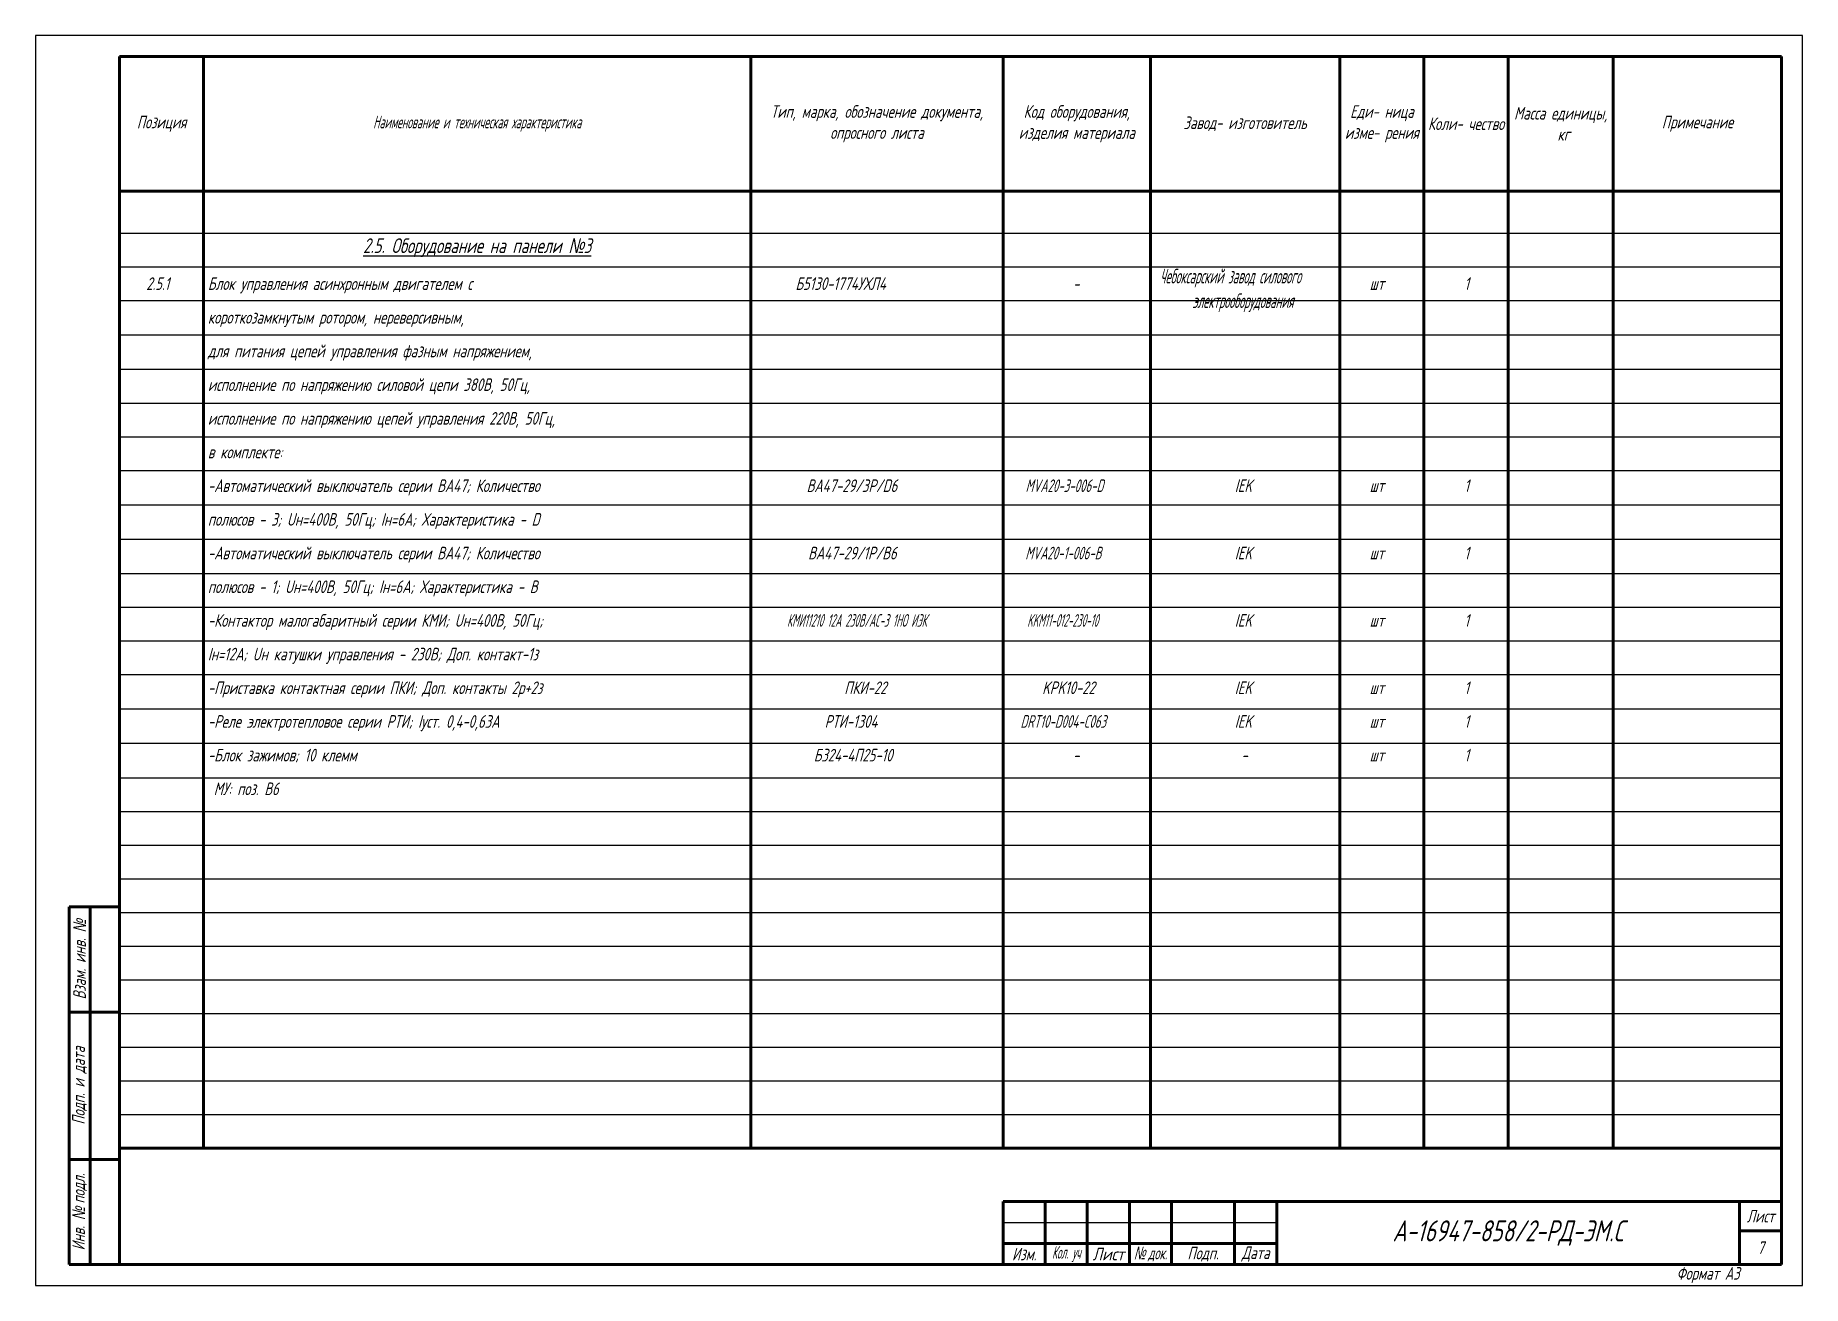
# Model space of a CAD drawing. Header units: millimetres. Extents: x -10490 to 5162, y -5053 to 76.
# Drawn here: x -298.1 to 121.9, y -814.1 to -517.1 of the extents above; entities that cross this region are included whole.
import ezdxf

# ---------------------------------------------------------------- set-up
doc = ezdxf.new("R2010")
doc.units = ezdxf.units.MM
for name, color, linetype, lineweight in [('Рамка толстая', 7, 'Continuous', 60), ('Рамка тонкая', 5, 'Continuous', 25), ('Спецификация', 9, 'Continuous', 25), ('Текст', 2, 'Continuous', 25), ('Штампы', 252, 'Continuous', 25)]:
    doc.layers.add(name, color=color, linetype=linetype, lineweight=lineweight)
doc.styles.add('SIMPLEX', font='simplex.shx', dxfattribs={"width": 0.7, "oblique": 15})

msp = doc.modelspace()

# ---------------------------------------------------------------- texts
at = {"layer": 'Спецификация', "color": 2, "attachment_point": 5, "style": 'SIMPLEX'}
for s, insert, char_height, width in [('{\\C2;Позиция}', (-268.10394, -538.14684), 3, 20), ('{\\Fgost|c204;\\Q15;\\C2;Наименование и техническая характеристика}', (-193.10394, -538.14684), 3, 130), ('{\\C2;Тип, марка, обозначение документа, опросного листа}', (-98.10394, -538.14684), 3, 60), ('{\\C2;Код оборудования, изделия материала}', (-50.60394, -538.14684), 3, 35), ('{\\C2;Завод- изготовитель}', (-10.60394, -538.14684), 3, 45), ('{\\C2;Еди- ница изме- рения}', (21.89606, -538.14684), 3, 20), ('{\\C2;Коли- чество}', (41.89606, -538.14684), 3, 20), ('{\\C2;Масса единицы,  кг}', (64.39606, -538.14684), 3, 25), ('{\\C2;Примечание}', (96.89606, -538.14684), 3, 40), ('{\\L2.5. Оборудование на панели \\fArial|b0|i0|c204|p34;№\\Fsimplex|c204;3}', (-193.10394, -567.5797), 3.5, 126)]:
    msp.add_mtext(s, dxfattribs=dict(at, insert=insert, char_height=char_height, width=width))
at = {"layer": 'Текст', "attachment_point": 1, "style": 'SIMPLEX'}
for s, width, insert, char_height in [('\\pi6.3481;2.5.1', 20, (-278.10394, -574.62476), 3), ('Блок управления асинхронным двигателем с ', 129, (-257.10394, -574.62476), 3), ('\\pi10.634;Б5130-1774УХЛ4', 60, (-128.10394, -574.62476), 3), ('\\pi2.2277;{\\W0.5;Чебоксарский завод силового \\P\\pi9.9992;электрооборудования}', 45, (-33.10394, -572.58867), 3.5), ('\\pi9.5981;1', 20, (31.89606, -574.62476), 3), ('\\pi16.6;-', 35, (-68.10394, -574.62476), 3), ('\\pi7.0965;шт', 20, (11.89606, -574.62476), 3), ('короткозамкнутым ротором, нереверсивным, ', 129, (-257.10394, -582.62476), 3), ('для питания цепей управления фазным напряжением,', 129, (-257.10394, -590.62476), 3), ('исполнение по напряжению силовой цепи 380В, 50Гц,', 129, (-257.10394, -598.62476), 3), ('{\\W0.7;исполнение по напряжению цепей управления 220В, 50Гц,}', 129, (-257.10394, -606.62476), 3), ('в комплекте:', 129, (-257.10394, -614.62476), 3), ('-Автоматический выключатель серии ВА47; Количество', 129, (-257.10394, -622.62476), 3), ('\\pi13.293;ВА47-29/3Р/D6', 60, (-128.10394, -622.62476), 3), ('\\pi5.3223;{\\W0.6;MVA20-3-006-D}', 35, (-68.10394, -622.62476), 3), ('\\pi20.048;IEK', 45, (-33.10394, -622.62476), 3), ('\\pi7.0965;шт', 20, (11.89606, -622.62476), 3), ('\\pi9.5981;1', 20, (31.89606, -622.62476), 3), ('{\\W0.7;полюсов - 3; Uн=400В, 50Гц; Iн=6А; Характеристика - D}', 129, (-257.10394, -630.62476), 3), ('-Автоматический выключатель серии ВА47; Количество', 129, (-257.10394, -638.62476), 3), ('\\pi13.643;ВА47-29/1Р/В6', 60, (-128.10394, -638.62476), 3), ('\\pi5.2603;{\\W0.6;MVA20-1-006-В}', 35, (-68.10394, -638.62476), 3), ('\\pi20.048;IEK', 45, (-33.10394, -638.62476), 3), ('\\pi7.0965;шт', 20, (11.89606, -638.62476), 3), ('\\pi9.5981;1', 20, (31.89606, -638.62476), 3), ('полюсов - 1; Uн=400В, 50Гц; Iн=6А; Характеристика - В', 129, (-257.10394, -646.62476), 3), ('-Контактор малогабаритный серии КМИ; Uн=400В, 50Гц; ', 129, (-257.10394, -654.62476), 3), ('\\pi8.6338;{\\W0.5;КМИ11210 12А 230В/АС-3 1НО ИЭК}', 60, (-128.10394, -654.62476), 3), ('\\pi5.7103;{\\W0.5;KKM11-012-230-10}', 35, (-68.10394, -654.62476), 3), ('\\pi20.048;IEK', 45, (-33.10394, -654.62476), 3), ('\\pi9.5981;1', 20, (31.89606, -654.62476), 3), ('\\pi7.0965;шт', 20, (11.89606, -654.62476), 3), ('Iн=12А; Uн катушки управления - 230В; Доп. контакт-1з', 129, (-257.10394, -662.62476), 3), ('{\\W0.7;-Приставка контактная серии ПКИ; Доп. контакты 2р+2з}', 129, (-257.10394, -670.62476), 3), ('\\pi22.234;ПКИ-22', 60, (-128.10394, -670.62476), 3), ('\\pi9.2746;KPK10-22', 35, (-68.10394, -670.62476), 3), ('\\pi20.048;IEK', 45, (-33.10394, -670.62476), 3), ('\\pi7.0965;шт', 20, (11.89606, -670.62476), 3), ('\\pi9.5981;1', 20, (31.89606, -670.62476), 3), ('-Реле электротепловое серии РТИ; Iуст. 0,4-0,63А', 129, (-257.10394, -678.62476), 3), ('\\pi17.571;РТИ-1304', 60, (-128.10394, -678.62476), 3), ('\\pi4.1124;{\\W0.6;DRT10-D004-C063}', 35, (-68.10394, -678.62476), 3), ('\\pi20.048;IEK', 45, (-33.10394, -678.62476), 3), ('\\pi7.0965;шт', 20, (11.89606, -678.62476), 3), ('\\pi9.5981;1', 20, (31.89606, -678.62476), 3), ('-Блок зажимов; 10 клемм', 129, (-257.10394, -686.62476), 3), ('\\pi14.988;БЗ24-4П25-10', 60, (-128.10394, -686.62476), 3), ('\\pi16.6;-', 35, (-68.10394, -686.62476), 3), ('\\pi21.6;-', 45, (-33.10394, -686.62476), 3), ('\\pi7.0965;шт', 20, (11.89606, -686.62476), 3), ('\\pi9.5981;1', 20, (31.89606, -686.62476), 3), (' МУ: поз. В6', 129, (-257.10394, -694.62476), 3)]:
    msp.add_mtext_dynamic_manual_height_columns(s, width=width, gutter_width=12.5, heights=[0], dxfattribs=dict(at, insert=insert, char_height=char_height))
at = {"layer": 'Штампы', "color": 2, "char_height": 3, "attachment_point": 5, "rotation": 90, "style": 'SIMPLEX'}
for s, insert, width in [('Взам. инв. {\\fArial|b0|i0|c204|p34;№}', (-287.60394, -736.64684), 25), ('Подп. и дата', (-287.60394, -766.64684), 35), ('Инв. {\\fArial|b0|i0|c204|p34;№ }подл.', (-287.60394, -796.64684), 25)]:
    msp.add_mtext(s, dxfattribs=dict(at, insert=insert, width=width))
at = {"layer": 'Штампы', "color": 2, "style": 'SIMPLEX'}
for s, insert, char_height, width, attachment_point in [('{\\W0.7;Лист}', (111.89606, -797.64684), 3, 10, 5), ('А-16947-858/2-РД-ЭМ.С', (51.89606, -801.64684), 5, 110, 5), ('Изм.', (-63.10394, -806.64684), 3, 10, 5), ('{\\W0.5;Кол. уч}', (-53.10394, -806.64684), 3, 10, 5), ('{\\W0.8;Лист}', (-43.10394, -806.64684), 3, 10, 5), ('{\\fArial|b0|i0|c204|p34;\\W0.6;№ \\Fsimplex|c204;док.}', (-33.10394, -806.64684), 3, 10, 5), ('Подп.', (-20.60394, -806.64684), 3, 15, 5), ('{\\W0.7;Дата}', (-8.10394, -806.64684), 3, 10, 5), ('7', (111.89606, -805.14684), 3, 10, 5), ('Формат А3', (106.89606, -811.64684), 3, 165, 6)]:
    msp.add_mtext(s, dxfattribs=dict(at, insert=insert, char_height=char_height, width=width, attachment_point=attachment_point))

# ---------------------------------------------------------------- blocks, each defined once
blk = doc.blocks.new('A$C64336E77')
at = {"layer": 'Рамка толстая'}
for p, q in [((20, 5), (20, 292)), ((20, 292), (415, 292)), ((415, 292), (415, 5)), ((20, 5), (415, 5))]:
    blk.add_line(p, q, dxfattribs=at)
at = {"layer": 'Рамка тонкая'}
for p, q in [((0, 297), (0, 0)), ((420, 297), (0, 297)), ((420, 0), (420, 297)), ((0, 0), (420, 0))]:
    blk.add_line(p, q, dxfattribs=at)

# ---------------------------------------------------------------- linework, layer by layer
at = {"layer": 'Спецификация', "lineweight": 60}
for p, q in [((-278.10394, -522.14684), (116.89606, -522.14684)), ((-278.10394, -522.14684), (-278.10394, -781.48017)), ((-258.10394, -522.14684), (-258.10394, -781.48017)), ((-128.10394, -522.14684), (-128.10394, -781.48017)), ((-68.10394, -522.14684), (-68.10394, -781.48017)), ((-33.10394, -522.14684), (-33.10394, -781.48017)), ((11.89606, -522.14684), (11.89606, -781.48017)), ((31.89606, -522.14684), (31.89606, -781.48017)), ((51.89606, -522.14684), (51.89606, -781.48017)), ((76.89606, -522.14684), (76.89606, -781.48017)), ((116.89606, -522.14684), (116.89606, -781.48017)), ((-278.10394, -554.14684), (116.89606, -554.14684)), ((-278.10394, -781.48017), (116.89606, -781.48017))]:
    msp.add_line(p, q, dxfattribs=at)
at = {"layer": 'Спецификация', "color": 5}
for p, q in [((-278.10394, -564.14684), (116.89606, -564.14684)), ((-278.10394, -572.14684), (116.89606, -572.14684)), ((-278.10394, -580.14684), (116.89606, -580.14684)), ((-278.10394, -588.31351), (116.89606, -588.31351)), ((-278.10394, -596.48017), (116.89606, -596.48017)), ((-278.10394, -604.48017), (116.89606, -604.48017)), ((-278.10394, -612.48017), (116.89606, -612.48017)), ((-278.10394, -620.48017), (116.89606, -620.48017)), ((-278.10394, -628.64684), (116.89606, -628.64684)), ((-278.10394, -636.81351), (116.89606, -636.81351)), ((-278.10394, -644.98017), (116.89606, -644.98017)), ((-278.10394, -652.98017), (116.89606, -652.98017)), ((-278.10394, -660.98017), (116.89606, -660.98017)), ((-278.10394, -668.98017), (116.89606, -668.98017)), ((-278.10394, -677.14684), (116.89606, -677.14684)), ((-278.10394, -685.31351), (116.89606, -685.31351)), ((-278.10394, -693.48017), (116.89606, -693.48017)), ((-278.10394, -701.48017), (116.89606, -701.48017)), ((-278.10394, -709.48017), (116.89606, -709.48017)), ((-278.10394, -717.48017), (116.89606, -717.48017)), ((-278.10394, -725.48017), (116.89606, -725.48017)), ((-278.10394, -733.48017), (116.89606, -733.48017)), ((-278.10394, -741.48017), (116.89606, -741.48017)), ((-278.10394, -749.48017), (116.89606, -749.48017)), ((-278.10394, -757.48017), (116.89606, -757.48017)), ((-278.10394, -765.48017), (116.89606, -765.48017)), ((-278.10394, -773.48017), (116.89606, -773.48017))]:
    msp.add_line(p, q, dxfattribs=at)
at = {"layer": 'Штампы', "lineweight": 60}
for p, q in [((-290.10394, -809.14684), (-290.10394, -724.14684)), ((-290.10394, -724.14684), (-278.10394, -724.14684)), ((-285.10394, -809.14684), (-285.10394, -724.14684)), ((-278.10394, -809.14684), (-278.10394, -724.14684)), ((-290.10394, -749.14684), (-278.10394, -749.14684)), ((-290.10394, -784.14684), (-278.10394, -784.14684)), ((-68.10394, -794.14684), (116.89606, -794.14684)), ((-68.10394, -794.14684), (-68.10394, -809.14684)), ((-58.10394, -794.14684), (-58.10394, -809.14684)), ((-48.10394, -794.14684), (-48.10394, -809.14684)), ((-38.10394, -794.14684), (-38.10394, -809.14684)), ((-28.10394, -794.14684), (-28.10394, -809.14684)), ((-13.10394, -794.14684), (-13.10394, -809.14684)), ((-3.10394, -794.14684), (-3.10394, -809.14684)), ((106.89606, -794.14684), (106.89606, -809.14684)), ((116.89606, -794.14684), (116.89606, -809.14684)), ((106.89606, -801.14684), (116.89606, -801.14684)), ((-68.10394, -804.14684), (-3.10394, -804.14684)), ((-290.10394, -809.14684), (-278.10394, -809.14684)), ((-68.10394, -809.14684), (116.89606, -809.14684))]:
    msp.add_line(p, q, dxfattribs=at)
at = {"layer": 'Штампы', "color": 5, "lineweight": 25}
msp.add_line((-68.10394, -799.14684), (-3.10394, -799.14684), dxfattribs=at)
at = {"layer": 'Штампы', "color": 8, "lineweight": 0}
msp.add_line((-68.10394, -814.14684), (116.89606, -814.14684), dxfattribs=at)

# ---------------------------------------------------------------- block references
msp.add_blockref('A$C64336E77', (-298.10392, -814.14683))

msp.set_redraw_order([(e.dxf.handle, doc.entitydb.next_handle()) for e in msp.query("TEXT MTEXT ATTDEF DIMENSION ARC_DIMENSION")])  # texts and dimensions are drawn at this point

doc.saveas('drawing.dxf')
